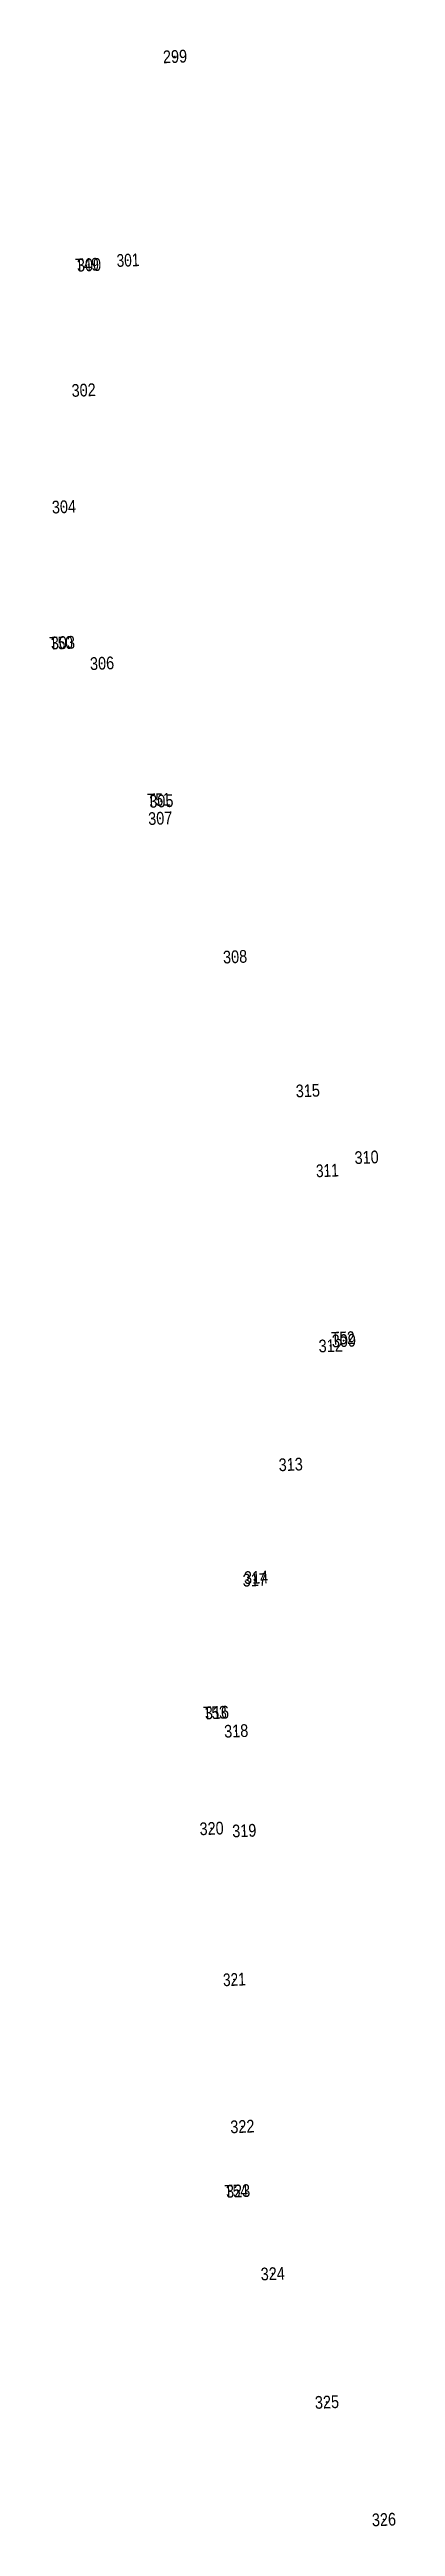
# Model space of a CAD drawing. Header units: metres. Extents: x 542696 to 545216, y 1823513 to 1835687.
# Drawn here: x 543258 to 543394, y 1826405 to 1827377 of the extents above; entities that cross this region are included whole.
import ezdxf
from ezdxf.enums import TextEntityAlignment as Align

# ---------------------------------------------------------------- set-up
doc = ezdxf.new("R2010")
doc.units = ezdxf.units.M
doc.header["$LTSCALE"] = 2
doc.layers.add('11', color=7, linetype='Continuous', lineweight=13)
doc.layers.add('12', color=7, linetype='Continuous')

msp = doc.modelspace()

# ---------------------------------------------------------------- texts
at = {"layer": '12'}
for s, width, p in [('299', 0.85, (543307.302, 1827372.087)), ('T49 ', 0.8, (543273.497, 1827290.415)), ('300', 0.85, (543273.497, 1827290.289)), ('301', 0.8, (543288.817, 1827292.12)), ('302', 0.85, (543271.387, 1827241.119)), ('304', 0.85, (543263.642, 1827195.317)), ('T50 ', 0.8, (543263.287, 1827141.905)), ('303', 0.85, (543263.257, 1827141.969)), ('306', 0.85, (543278.622, 1827133.871)), ('T51 ', 0.8, (543301.717, 1827080.355)), ('307', 0.85, (543301.497, 1827073.021)), ('305', 0.85, (543301.927, 1827079.8)), ('308', 0.85, (543330.917, 1827018.659)), ('315', 0.85, (543359.507, 1826966.1)), ('310', 0.85, (543382.617, 1826939.919)), ('311', 0.8, (543367.177, 1826934.74)), ('T52 ', 0.8, (543374.047, 1826869.025)), ('309', 0.85, (543373.672, 1826867.957)), ('312', 0.85, (543368.487, 1826865.979)), ('313', 0.85, (543352.787, 1826819.339)), ('317', 0.85, (543338.617, 1826774.031)), ('314', 0.85, (543339.162, 1826775.047)), ('T53 ', 0.8, (543323.757, 1826721.945)), ('316', 0.85, (543323.772, 1826721.941)), ('318', 0.85, (543331.357, 1826714.719)), ('320', 0.85, (543321.687, 1826676.439)), ('319', 0.85, (543334.532, 1826675.577)), ('321', 0.8, (543330.627, 1826617.15)), ('322', 0.85, (543333.787, 1826559.429)), ('T54 ', 0.8, (543332.097, 1826534.135)), ('323', 0.85, (543332.107, 1826534.129)), ('324', 0.85, (543345.722, 1826501.657)), ('325', 0.85, (543367.037, 1826451.25)), ('326', 0.85, (543389.432, 1826405.121))]:
    msp.add_text(s, height=5, rotation=2.241, dxfattribs=dict(at, width=width)).set_placement(p, align=Align.CENTER)

# ---------------------------------------------------------------- linework, layer by layer
at = {"layer": '11'}
for p, q in [((543307.41, 1827374.59), (543306.79, 1827374.56)), ((543307.12, 1827374.27), (543307.09, 1827374.9)), ((543273.6, 1827292.79), (543272.98, 1827292.77)), ((543273.31, 1827292.47), (543273.28, 1827293.09)), ((543288.94, 1827294.62), (543288.31, 1827294.6)), ((543288.62, 1827294.29), (543288.6, 1827294.92)), ((543271.5, 1827243.63), (543270.87, 1827243.6)), ((543271.19, 1827243.3), (543271.17, 1827243.92)), ((543263.76, 1827197.83), (543263.14, 1827197.81)), ((543263.46, 1827197.5), (543263.44, 1827198.12)), ((543263.37, 1827144.48), (543262.75, 1827144.46)), ((543263.06, 1827144.15), (543263.04, 1827144.78)), ((543278.72, 1827136.37), (543278.1, 1827136.35)), ((543278.43, 1827136.06), (543278.4, 1827136.68)), ((543302.03, 1827082.31), (543301.41, 1827082.28)), ((543301.74, 1827081.98), (543301.72, 1827082.6)), ((543301.61, 1827075.52), (543300.98, 1827075.5)), ((543301.31, 1827075.2), (543301.29, 1827075.82)), ((543331.02, 1827021.16), (543330.4, 1827021.14)), ((543330.73, 1827020.84), (543330.71, 1827021.46)), ((543359.61, 1826968.61), (543358.99, 1826968.58)), ((543359.32, 1826968.29), (543359.29, 1826968.91)), ((543382.72, 1826942.42), (543382.1, 1826942.4)), ((543382.43, 1826942.1), (543382.41, 1826942.73)), ((543367.3, 1826937.25), (543366.67, 1826937.22)), ((543367, 1826936.91), (543366.98, 1826937.54)), ((543368.59, 1826868.48), (543367.96, 1826868.46)), ((543368.3, 1826868.15), (543368.28, 1826868.78)), ((543373.8, 1826870.46), (543373.18, 1826870.44)), ((543373.49, 1826870.14), (543373.47, 1826870.77)), ((543352.89, 1826821.85), (543352.28, 1826821.83)), ((543352.6, 1826821.53), (543352.58, 1826822.16)), ((543338.74, 1826776.54), (543338.11, 1826776.51)), ((543338.43, 1826776.2), (543338.4, 1826776.83)), ((543339.28, 1826777.55), (543338.66, 1826777.53)), ((543338.98, 1826777.22), (543338.95, 1826777.84)), ((543323.88, 1826724.45), (543323.26, 1826724.42)), ((543323.57, 1826724.12), (543323.55, 1826724.74)), ((543331.48, 1826717.23), (543330.85, 1826717.2)), ((543331.18, 1826716.9), (543331.14, 1826717.53)), ((543321.81, 1826678.95), (543321.18, 1826678.92)), ((543321.5, 1826678.62), (543321.47, 1826679.25)), ((543334.35, 1826677.76), (543334.33, 1826678.38)), ((543334.66, 1826678.08), (543334.04, 1826678.06)), ((543330.45, 1826619.33), (543330.42, 1826619.95)), ((543330.75, 1826619.66), (543330.12, 1826619.62)), ((543333.89, 1826561.94), (543333.27, 1826561.92)), ((543333.6, 1826561.61), (543333.57, 1826562.24)), ((543332.22, 1826536.64), (543331.6, 1826536.62)), ((543331.93, 1826536.31), (543331.9, 1826536.93)), ((543345.83, 1826504.16), (543345.2, 1826504.14)), ((543345.53, 1826503.85), (543345.51, 1826504.47)), ((543367.16, 1826453.76), (543366.53, 1826453.73)), ((543366.85, 1826453.43), (543366.83, 1826454.06)), ((543389.54, 1826407.63), (543388.91, 1826407.6)), ((543389.25, 1826407.31), (543389.21, 1826407.93))]:
    msp.add_line(p, q, dxfattribs=at)

msp.set_redraw_order([(e.dxf.handle, doc.entitydb.next_handle()) for e in msp.query("TEXT MTEXT ATTDEF DIMENSION ARC_DIMENSION")])  # texts and dimensions are drawn at this point

doc.saveas('drawing.dxf')
